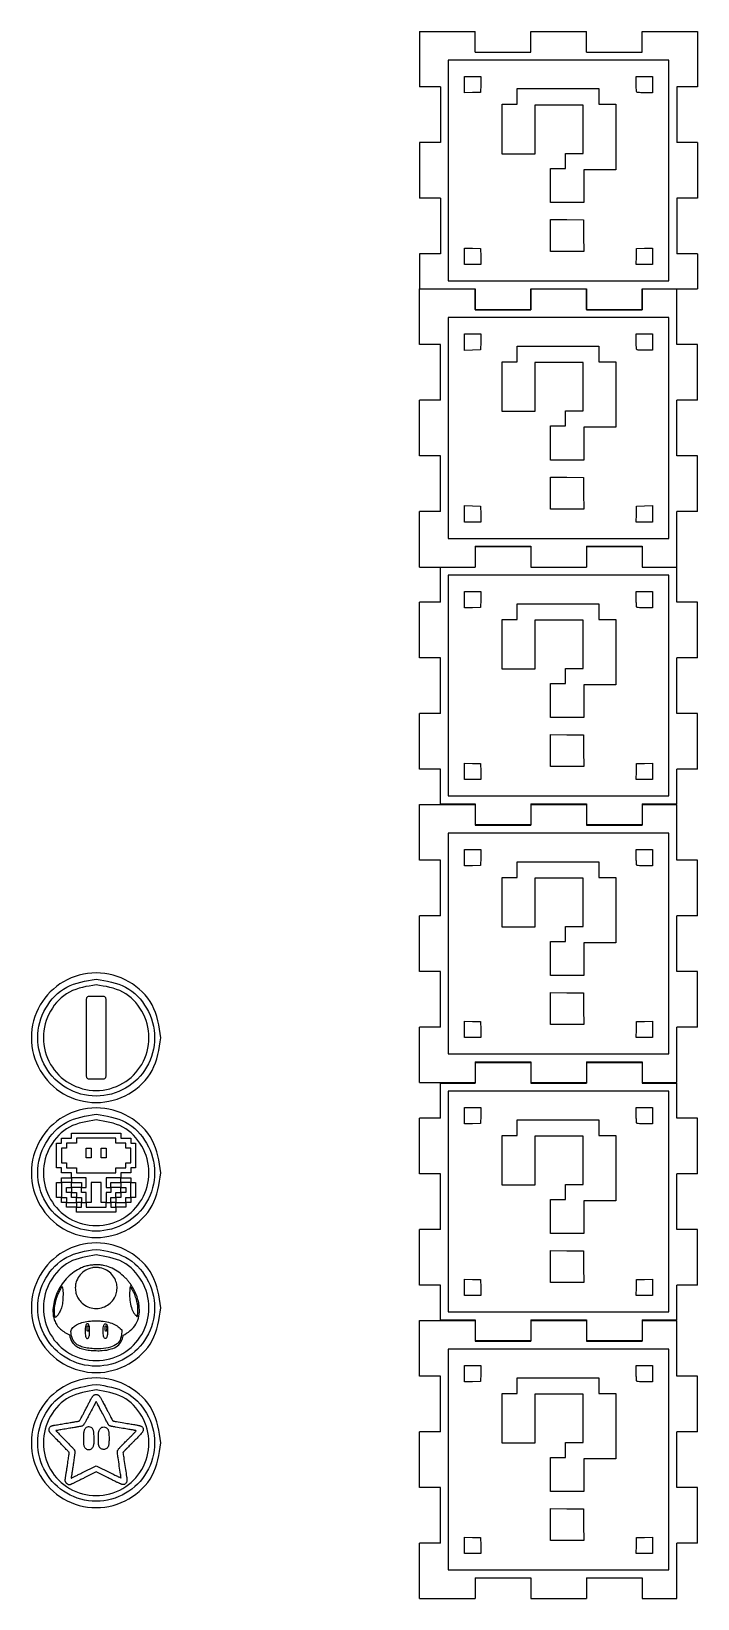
# Model space of a CAD drawing. Extents: x 12 to 203, y 7 to 458.
import ezdxf

# ---------------------------------------------------------------- set-up
doc = ezdxf.new("R2010")
doc.units = 0
doc.layers.add('Layer_1', color=7, linetype='CONTINUOUS')

msp = doc.modelspace()

# ---------------------------------------------------------------- linework, layer by layer
at = {"layer": 'Layer_1', "color": 1}
for points in [[(123.478382, 457.830987), (139.478371, 457.830987)], [(123.478382, 457.830987), (123.478382, 441.830998)], [(139.478371, 451.830978), (139.478371, 457.830987)], [(155.47836, 457.830987), (171.478385, 457.830987)], [(155.47836, 451.830978), (155.47836, 457.830987)], [(171.478385, 451.830978), (171.478385, 457.830987)], [(187.478374, 457.830987), (203.478363, 457.830987)], [(187.478374, 451.830978), (187.478374, 457.830987)], [(203.478363, 457.830987), (203.478363, 441.830998)], [(139.478371, 451.830978), (155.47836, 451.830978)], [(171.478385, 451.830978), (187.478374, 451.830978)], [(129.478356, 441.830998), (123.478382, 441.830998)], [(129.478356, 441.830998), (129.478356, 425.831008)], [(197.478354, 441.830998), (197.478354, 425.831008)], [(203.478363, 441.830998), (197.478354, 441.830998)], [(123.478382, 425.831008), (123.478382, 409.830984)], [(129.478356, 425.831008), (123.478382, 425.831008)], [(203.478363, 425.831008), (197.478354, 425.831008)], [(203.478363, 425.831008), (203.478363, 409.830984)], [(129.478356, 409.830984), (123.478382, 409.830984)], [(129.478356, 409.830984), (129.478356, 393.830995)], [(197.478354, 409.830984), (197.478354, 393.830995)], [(203.478363, 409.830984), (197.478354, 409.830984)], [(123.478382, 393.830995), (123.478382, 383.83098)], [(129.478356, 393.830995), (123.478382, 393.830995)], [(203.478363, 393.830995), (197.478354, 393.830995)], [(203.478363, 393.830995), (203.478363, 383.83098)], [(123.478382, 383.83098), (139.478371, 383.83098)], [(123.480699, 367.758847), (123.480699, 383.758837)], [(123.480699, 383.758837), (139.480699, 383.758837)], [(139.478371, 377.831006), (139.478371, 383.83098)], [(139.480699, 383.758837), (139.480699, 377.758827)], [(155.47836, 383.83098), (171.478385, 383.83098)], [(155.47836, 377.831006), (155.47836, 383.83098)], [(155.480692, 383.758837), (171.480678, 383.758837)], [(155.480692, 383.758837), (155.480692, 377.758827)], [(171.478385, 377.831006), (171.478385, 383.83098)], [(171.480678, 383.758837), (171.480678, 377.758827)], [(187.478374, 383.83098), (203.478363, 383.83098)], [(187.478374, 377.831006), (187.478374, 383.83098)], [(187.480702, 383.758837), (197.480682, 383.758837)], [(187.480702, 383.758837), (187.480702, 377.758827)], [(197.480682, 367.758847), (197.480682, 383.758837)], [(139.478371, 377.831006), (155.47836, 377.831006)], [(139.480699, 377.758827), (155.480692, 377.758827)], [(171.478385, 377.831006), (187.478374, 377.831006)], [(171.480678, 377.758827), (187.480702, 377.758827)], [(129.480698, 367.758847), (123.480699, 367.758847)], [(129.480698, 351.758858), (129.480698, 367.758847)], [(203.480691, 367.758847), (197.480682, 367.758847)], [(203.480691, 351.758858), (203.480691, 367.758847)], [(129.480698, 351.758858), (123.480699, 351.758858)], [(123.480699, 335.758834), (123.480699, 351.758858)], [(203.480691, 351.758858), (197.480682, 351.758858)], [(197.480682, 335.758834), (197.480682, 351.758858)], [(129.480698, 335.758834), (123.480699, 335.758834)], [(129.480698, 319.758845), (129.480698, 335.758834)], [(203.480691, 335.758834), (197.480682, 335.758834)], [(203.480691, 319.758845), (203.480691, 335.758834)], [(129.480698, 319.758845), (123.480699, 319.758845)], [(123.480699, 303.758764), (123.480699, 319.758845)], [(203.480691, 319.758845), (197.480682, 319.758845)], [(197.480682, 303.758764), (197.480682, 319.758845)], [(139.480699, 309.758738), (155.480692, 309.758738)], [(139.480699, 309.758738), (139.480699, 303.758764)], [(139.482043, 309.6931), (155.482032, 309.6931)], [(139.482043, 309.6931), (139.482043, 303.693408)], [(155.480692, 309.758738), (155.480692, 303.758764)], [(155.482032, 309.6931), (155.482032, 303.693408)], [(171.480678, 309.758738), (187.480702, 309.758738)], [(171.480678, 309.758738), (171.480678, 303.758764)], [(171.482053, 309.6931), (187.482043, 309.6931)], [(171.482053, 309.6931), (171.482053, 303.693408)], [(187.480702, 309.758738), (187.480702, 303.758764)], [(187.482043, 309.6931), (187.482043, 303.693408)], [(123.480699, 303.758764), (139.480699, 303.758764)], [(129.482028, 293.693252), (129.482028, 303.693408)], [(129.482028, 303.693408), (139.482043, 303.693408)], [(155.480692, 303.758764), (171.480678, 303.758764)], [(155.482032, 303.693408), (171.482053, 303.693408)], [(187.480702, 303.758764), (197.480682, 303.758764)], [(187.482043, 303.693408), (197.482023, 303.693408)], [(197.482023, 293.693252), (197.482023, 303.693408)], [(129.482028, 293.693252), (123.482054, 293.693252)], [(123.482054, 277.693263), (123.482054, 293.693252)], [(203.482032, 293.693252), (197.482023, 293.693252)], [(203.482032, 277.693263), (203.482032, 293.693252)], [(129.482028, 277.693263), (123.482054, 277.693263)], [(129.482028, 261.693224), (129.482028, 277.693263)], [(203.482032, 277.693263), (197.482023, 277.693263)], [(197.482023, 261.693224), (197.482023, 277.693263)], [(129.482028, 261.693224), (123.482054, 261.693224)], [(123.482054, 245.693235), (123.482054, 261.693224)], [(203.482032, 261.693224), (197.482023, 261.693224)], [(203.482032, 245.693235), (203.482032, 261.693224)], [(129.482028, 245.693235), (123.482054, 245.693235)], [(129.482028, 235.693255), (129.482028, 245.693235)], [(203.482032, 245.693235), (197.482023, 245.693235)], [(197.482023, 235.693255), (197.482023, 245.693235)], [(123.482054, 219.497686), (123.482054, 235.497675)], [(123.482054, 235.497675), (139.482043, 235.497675)], [(129.482028, 235.693255), (139.482043, 235.693255)], [(139.482043, 235.693255), (139.482043, 229.693246)], [(139.482043, 235.497675), (139.482043, 229.497701)], [(155.482032, 235.693255), (171.482053, 235.693255)], [(155.482032, 235.693255), (155.482032, 229.693246)], [(155.482032, 235.497675), (171.482053, 235.497675)], [(155.482032, 235.497675), (155.482032, 229.497701)], [(171.482053, 235.693255), (171.482053, 229.693246)], [(171.482053, 235.497675), (171.482053, 229.497701)], [(187.482043, 235.693255), (197.482023, 235.693255)], [(187.482043, 235.693255), (187.482043, 229.693246)], [(187.482043, 235.497675), (197.482023, 235.497675)], [(187.482043, 235.497675), (187.482043, 229.497701)], [(197.482023, 219.497686), (197.482023, 235.497675)], [(139.482043, 229.693246), (155.482032, 229.693246)], [(139.482043, 229.497701), (155.482032, 229.497701)], [(171.482053, 229.693246), (187.482043, 229.693246)], [(171.482053, 229.497701), (187.482043, 229.497701)], [(129.482028, 219.497686), (123.482054, 219.497686)], [(129.482028, 203.497696), (129.482028, 219.497686)], [(203.482032, 219.497686), (197.482023, 219.497686)], [(203.482032, 203.497696), (203.482032, 219.497686)], [(129.482028, 203.497696), (123.482054, 203.497696)], [(123.482054, 187.497672), (123.482054, 203.497696)], [(203.482032, 203.497696), (197.482023, 203.497696)], [(197.482023, 187.497672), (197.482023, 203.497696)], [(129.482028, 187.497672), (123.482054, 187.497672)], [(129.482028, 171.497683), (129.482028, 187.497672)], [(203.482032, 187.497672), (197.482023, 187.497672)], [(203.482032, 171.497683), (203.482032, 187.497672)], [(129.482028, 171.497683), (123.482054, 171.497683)], [(123.482054, 155.497694), (123.482054, 171.497683)], [(203.482032, 171.497683), (197.482023, 171.497683)], [(197.482023, 155.497694), (197.482023, 171.497683)], [(139.482043, 161.497703), (155.482032, 161.497703)], [(139.482043, 161.497703), (139.482043, 155.497694)], [(139.482043, 161.302123), (155.482032, 161.302123)], [(139.482043, 161.302123), (139.482043, 155.302114)], [(155.482032, 161.497703), (155.482032, 155.497694)], [(155.482032, 161.302123), (155.482032, 155.302114)], [(171.482053, 161.497703), (187.482043, 161.497703)], [(171.482053, 161.497703), (171.482053, 155.497694)], [(171.482053, 161.302123), (187.482043, 161.302123)], [(171.482053, 161.302123), (171.482053, 155.302114)], [(187.482043, 161.497703), (187.482043, 155.497694)], [(187.482043, 161.302123), (187.482043, 155.302114)], [(123.482054, 155.497694), (139.482043, 155.497694)], [(129.482028, 145.302134), (129.482028, 155.302114)], [(129.482028, 155.302114), (139.482043, 155.302114)], [(155.482032, 155.497694), (171.482053, 155.497694)], [(155.482032, 155.302114), (171.482053, 155.302114)], [(187.482043, 155.497694), (197.482023, 155.497694)], [(187.482043, 155.302114), (197.482023, 155.302114)], [(197.482023, 145.302134), (197.482023, 155.302114)], [(129.482028, 145.302134), (123.482054, 145.302134)], [(123.482054, 129.302145), (123.482054, 145.302134)], [(203.482032, 145.302134), (197.482023, 145.302134)], [(203.482032, 129.302145), (203.482032, 145.302134)], [(129.482028, 129.302145), (123.482054, 129.302145)], [(129.482028, 113.30212), (129.482028, 129.302145)], [(203.482032, 129.302145), (197.482023, 129.302145)], [(197.482023, 113.30212), (197.482023, 129.302145)], [(129.482028, 113.30212), (123.482054, 113.30212)], [(123.482054, 97.302131), (123.482054, 113.30212)], [(203.482032, 113.30212), (197.482023, 113.30212)], [(203.482032, 97.302131), (203.482032, 113.30212)], [(129.482028, 97.302131), (123.482054, 97.302131)], [(129.482028, 87.302116), (129.482028, 97.302131)], [(203.482032, 97.302131), (197.482023, 97.302131)], [(197.482023, 87.302116), (197.482023, 97.302131)], [(123.482054, 71.106582), (123.482054, 87.106571)], [(123.482054, 87.106571), (139.482043, 87.106571)], [(129.482028, 87.302116), (139.482043, 87.302116)], [(139.482043, 87.302116), (139.482043, 81.302142)], [(139.482043, 87.106571), (139.482043, 81.106562)], [(155.482032, 87.302116), (171.482053, 87.302116)], [(155.482032, 87.302116), (155.482032, 81.302142)], [(155.482032, 87.106571), (171.482053, 87.106571)], [(155.482032, 87.106571), (155.482032, 81.106562)], [(171.482053, 87.302116), (171.482053, 81.302142)], [(171.482053, 87.106571), (171.482053, 81.106562)], [(187.482043, 87.302116), (197.482023, 87.302116)], [(187.482043, 87.302116), (187.482043, 81.302142)], [(187.482043, 87.106571), (197.482023, 87.106571)], [(187.482043, 87.106571), (187.482043, 81.106562)], [(197.482023, 71.106582), (197.482023, 87.106571)], [(139.482043, 81.302142), (155.482032, 81.302142)], [(171.482053, 81.302142), (187.482043, 81.302142)], [(139.482043, 81.106562), (155.482032, 81.106562)], [(171.482053, 81.106562), (187.482043, 81.106562)], [(129.482028, 71.106582), (123.482054, 71.106582)], [(129.482028, 55.106557), (129.482028, 71.106582)], [(203.482032, 71.106582), (197.482023, 71.106582)], [(203.482032, 55.106557), (203.482032, 71.106582)], [(129.482028, 55.106557), (123.482054, 55.106557)], [(123.482054, 39.106568), (123.482054, 55.106557)], [(203.482032, 55.106557), (197.482023, 55.106557)], [(197.482023, 39.106568), (197.482023, 55.106557)], [(129.482028, 39.106568), (123.482054, 39.106568)], [(129.482028, 23.106575), (129.482028, 39.106568)], [(203.482032, 39.106568), (197.482023, 39.106568)], [(203.482032, 23.106575), (203.482032, 39.106568)], [(129.482028, 23.106575), (123.482054, 23.106575)], [(123.482054, 7.106576), (123.482054, 23.106575)], [(203.482032, 23.106575), (197.482023, 23.106575)], [(197.482023, 7.106576), (197.482023, 23.106575)], [(139.482043, 13.106574), (155.482032, 13.106574)], [(139.482043, 13.106574), (139.482043, 7.106576)], [(155.482032, 13.106574), (155.482032, 7.106576)], [(171.482053, 13.106574), (187.482043, 13.106574)], [(171.482053, 13.106574), (171.482053, 7.106576)], [(187.482043, 13.106574), (187.482043, 7.106576)], [(123.482054, 7.106576), (139.482043, 7.106576)], [(155.482032, 7.106576), (171.482053, 7.106576)], [(187.482043, 7.106576), (197.482023, 7.106576)]]:
    msp.add_lwpolyline(points, dxfattribs=at)
at = {"layer": 'Layer_1', "color": 3}
for points in [[(195.228549, 417.830996), (195.228549, 449.581137), (163.478337, 449.581137), (131.72821, 449.581137), (131.72821, 417.830996), (131.72821, 386.080855), (163.478337, 386.080855), (195.228549, 386.080855), (195.228549, 417.830996), (195.228549, 417.830996)], [(195.230842, 343.758811), (195.230842, 375.508952), (163.480665, 375.508952), (131.730535, 375.508952), (131.730535, 343.758811), (131.730535, 312.008655), (163.480665, 312.008655), (195.230842, 312.008655), (195.230842, 343.758811), (195.230842, 343.758811)], [(195.232218, 269.693169), (195.232218, 301.443317), (163.482006, 301.443317), (131.731882, 301.443317), (131.731882, 269.693169), (131.731882, 237.943028), (163.482006, 237.943028), (195.232218, 237.943028), (195.232218, 269.693169), (195.232218, 269.693169)], [(195.232218, 195.497681), (195.232218, 227.247829), (163.482006, 227.247829), (131.731882, 227.247829), (131.731882, 195.497681), (131.731882, 163.74754), (163.482006, 163.74754), (195.232218, 163.74754), (195.232218, 195.497681), (195.232218, 195.497681)], [(195.232218, 121.302129), (195.232218, 153.052277), (163.482006, 153.052277), (131.731882, 153.052277), (131.731882, 121.302129), (131.731882, 89.551988), (163.482006, 89.551988), (195.232218, 89.551988), (195.232218, 121.302129), (195.232218, 121.302129)], [(195.232218, 47.10657), (195.232218, 78.856718), (163.482006, 78.856718), (131.731882, 78.856718), (131.731882, 47.10657), (131.731882, 15.356429), (163.482006, 15.356429), (195.232218, 15.356429), (195.232218, 47.10657), (195.232218, 47.10657)]]:
    msp.add_lwpolyline(points, dxfattribs=at)
at = {"layer": 'Layer_1', "color": 2}
for points in [[(136.431913, 442.519338), (136.431913, 444.87741), (138.790017, 444.87741), (141.148121, 444.87741), (141.092714, 442.574547), (141.03731, 440.271685), (138.734475, 440.216475), (136.431577, 440.1613), (136.431577, 442.519373), (136.431913, 442.519338)], [(185.821059, 442.656215), (185.821059, 444.87741), (188.172923, 444.87741), (190.524751, 444.87741), (190.524751, 442.525547), (190.524751, 440.173683), (188.303556, 440.173683)], [(161.126509, 413.51924), (161.126509, 418.418971), (163.282404, 418.418971), (165.438265, 418.418971), (165.438265, 420.574831), (165.438265, 422.730727), (167.986096, 422.730727), (170.533928, 422.730727), (170.533928, 429.688316), (170.533928, 436.645905), (163.576374, 436.645905), (156.61876, 436.645905), (156.61876, 429.590314), (156.61876, 422.534723), (151.915054, 422.534723), (147.211348, 422.534723), (147.211348, 429.688316), (147.211348, 436.841908), (149.367222, 436.841908), (151.523097, 436.841908), (151.523097, 439.09577), (151.523097, 441.349632), (163.282404, 441.349632), (175.041687, 441.349632), (175.041687, 439.09577), (175.041687, 436.841908), (177.491552, 436.841908), (179.941418, 436.841908), (179.941418, 427.434454), (179.941418, 418.027), (175.335657, 418.027), (170.729931, 418.027), (170.729931, 413.323272), (170.729931, 408.619545), (165.928202, 408.619545), (161.126509, 408.619545), (161.126509, 413.51924), (161.126509, 413.51924)], [(185.951728, 440.304352), (185.951728, 440.304352)], [(161.126509, 399.117582), (161.126509, 403.7268), (165.879201, 403.674306), (170.631965, 403.621813), (170.68467, 399.065088), (170.737375, 394.508363), (165.932048, 394.508363), (161.12672, 394.508363), (161.12672, 399.117546), (161.126509, 399.117582)], [(136.431913, 393.142655), (136.431913, 395.500727), (138.734814, 395.445553), (141.037645, 395.390343), (141.093052, 393.08748), (141.148456, 390.784618), (138.790355, 390.784618), (136.432251, 390.784618), (136.432251, 393.14269), (136.431913, 393.142655)], [(185.863816, 393.087445), (185.919237, 395.390308), (188.222135, 395.445518), (190.524963, 395.500727), (190.524963, 393.14262), (190.524963, 390.784547), (188.166925, 390.784547), (185.808818, 390.784547), (185.864239, 393.08741), (185.863816, 393.087445)], [(136.434237, 368.447152), (136.434237, 370.80526), (138.792342, 370.80526), (141.150446, 370.80526), (141.095039, 368.502397), (141.039635, 366.199534), (138.7368, 366.144325), (136.433902, 366.089115), (136.433902, 368.447187), (136.434237, 368.447152)], [(185.823387, 368.58403), (185.823387, 370.80526), (188.175251, 370.80526), (190.527079, 370.80526), (190.527079, 368.453396), (190.527079, 366.101533), (188.305884, 366.101533)], [(161.128837, 339.44709), (161.128837, 344.346785), (163.284733, 344.346785), (165.440593, 344.346785), (165.440593, 346.502681), (165.440593, 348.658541), (167.988425, 348.658541), (170.536256, 348.658541), (170.536256, 355.61613), (170.536256, 362.57372), (163.578702, 362.57372), (156.621085, 362.57372), (156.621085, 355.518129), (156.621085, 348.462538), (151.917379, 348.462538), (147.213673, 348.462538), (147.213673, 355.61613), (147.213673, 362.769723), (149.369547, 362.769723), (151.525422, 362.769723), (151.525422, 365.023585), (151.525422, 367.277447), (163.284733, 367.277447), (175.044015, 367.277447), (175.044015, 365.023585), (175.044015, 362.769723), (177.493881, 362.769723), (179.943746, 362.769723), (179.943746, 353.362268), (179.943746, 343.954814), (175.337985, 343.954814), (170.73226, 343.954814), (170.73226, 339.251087), (170.73226, 334.54736), (165.930531, 334.54736), (161.128837, 334.54736), (161.128837, 339.44709), (161.128837, 339.44709)], [(185.954056, 366.232166), (185.954056, 366.232166)], [(161.128837, 325.045396), (161.128837, 329.654649), (165.88153, 329.602121), (170.634293, 329.549627), (170.686998, 324.992903), (170.739703, 320.436178), (165.934376, 320.436178), (161.129049, 320.436178), (161.129049, 325.045361), (161.128837, 325.045396)], [(136.434237, 319.070469), (136.434237, 321.428577), (138.737139, 321.373367), (141.03997, 321.318158), (141.095377, 319.015295), (141.150781, 316.712432), (138.79268, 316.712432), (136.434576, 316.712432), (136.434576, 319.070505), (136.434237, 319.070469)], [(185.866144, 319.01526), (185.921565, 321.318122), (188.224463, 321.373332), (190.527291, 321.428542), (190.527291, 319.070434), (190.527291, 316.712362), (188.169254, 316.712362), (185.811146, 316.712362), (185.866567, 319.015224), (185.866144, 319.01526)], [(136.435585, 294.381518), (136.435585, 296.739604), (138.793689, 296.739604), (141.151793, 296.739604), (141.096386, 294.436738), (141.040982, 292.133875), (138.738148, 292.078672), (136.43525, 292.02347), (136.43525, 294.381549), (136.435585, 294.381518)], [(161.130178, 265.381434), (161.130178, 270.281147), (163.286073, 270.281147), (165.441933, 270.281147), (165.441933, 272.437029), (165.441933, 274.5929), (167.989765, 274.5929), (170.537597, 274.5929), (170.537597, 281.550492), (170.537597, 288.508085), (163.580043, 288.508085), (156.622433, 288.508085), (156.622433, 281.452501), (156.622433, 274.396907), (151.918726, 274.396907), (147.21502, 274.396907), (147.21502, 281.550492), (147.21502, 288.704078), (149.370895, 288.704078), (151.526769, 288.704078), (151.526769, 290.957943), (151.526769, 293.211809), (163.286073, 293.211809), (175.045356, 293.211809), (175.045356, 290.957943), (175.045356, 288.704078), (177.495221, 288.704078), (179.945086, 288.704078), (179.945086, 279.296627), (179.945086, 269.889176), (175.339361, 269.889176), (170.7336, 269.889176), (170.7336, 265.185449), (170.7336, 260.481725), (165.931871, 260.481725), (161.130178, 260.481725), (161.130178, 265.381434), (161.130178, 265.381434)], [(185.824728, 294.518395), (185.824728, 296.739604), (188.176627, 296.739604), (190.52842, 296.739604), (190.52842, 294.387741), (190.52842, 292.035881), (188.307225, 292.035881)], [(185.955397, 292.166528), (185.955397, 292.166528)], [(161.130178, 250.979754), (161.130178, 255.588994), (165.88287, 255.536493), (170.635634, 255.483993), (170.688339, 250.927261), (170.741044, 246.370529), (165.935716, 246.370529), (161.130389, 246.370529), (161.130389, 250.979733), (161.130178, 250.979754)], [(136.435585, 245.004835), (136.435585, 247.362925), (138.738487, 247.307722), (141.041318, 247.25252), (141.096725, 244.94966), (141.152129, 242.646794), (138.794028, 242.646794), (136.435924, 242.646794), (136.435924, 245.004877), (136.435585, 245.004835)], [(185.867484, 244.949632), (185.922906, 247.252491), (188.225804, 247.307694), (190.528631, 247.362897), (190.528631, 245.004807), (190.528631, 242.646727), (188.170594, 242.646727), (185.812486, 242.646727), (185.867908, 244.949593), (185.867484, 244.949632)], [(136.435585, 220.186029), (136.435585, 222.544116), (138.793689, 222.544116), (141.151793, 222.544116), (141.096386, 220.241249), (141.040982, 217.938387), (138.738148, 217.883184), (136.43525, 217.827981), (136.43525, 220.186061), (136.435585, 220.186029)], [(185.824728, 220.322907), (185.824728, 222.544116), (188.176627, 222.544116), (190.52842, 222.544116), (190.52842, 220.192252), (190.52842, 217.840392), (188.307225, 217.840392)], [(161.130178, 191.185946), (161.130178, 196.085659), (163.286073, 196.085659), (165.441933, 196.085659), (165.441933, 198.24154), (165.441933, 200.397411), (167.989765, 200.397411), (170.537597, 200.397411), (170.537597, 207.355004), (170.537597, 214.312597), (163.580043, 214.312597), (156.622433, 214.312597), (156.622433, 207.257013), (156.622433, 200.201419), (151.918726, 200.201419), (147.21502, 200.201419), (147.21502, 207.355004), (147.21502, 214.508589), (149.370895, 214.508589), (151.526769, 214.508589), (151.526769, 216.762455), (151.526769, 219.01632), (163.286073, 219.01632), (175.045356, 219.01632), (175.045356, 216.762455), (175.045356, 214.508589), (177.495221, 214.508589), (179.945086, 214.508589), (179.945086, 205.101138), (179.945086, 195.693688), (175.339361, 195.693688), (170.7336, 195.693688), (170.7336, 190.98996), (170.7336, 186.286237), (165.931871, 186.286237), (161.130178, 186.286237), (161.130178, 191.185946), (161.130178, 191.185946)], [(185.955397, 217.97104), (185.955397, 217.97104)], [(161.130178, 176.784266), (161.130178, 181.393505), (165.88287, 181.341005), (170.635634, 181.288504), (170.688339, 176.731773), (170.741044, 172.175041), (165.935716, 172.175041), (161.130389, 172.175041), (161.130389, 176.784245), (161.130178, 176.784266)], [(136.435585, 170.809346), (136.435585, 173.167437), (138.738487, 173.112234), (141.041318, 173.057031), (141.096725, 170.754172), (141.152129, 168.451306), (138.794028, 168.451306), (136.435924, 168.451306), (136.435924, 170.809389), (136.435585, 170.809346)], [(185.867484, 170.754144), (185.922906, 173.057003), (188.225804, 173.112206), (190.528631, 173.167408), (190.528631, 170.809318), (190.528631, 168.451239), (188.170594, 168.451239), (185.812486, 168.451239), (185.867908, 170.754105), (185.867484, 170.754144)], [(136.435585, 145.990477), (136.435585, 148.348564), (138.793689, 148.348564), (141.151793, 148.348564), (141.096386, 146.045698), (141.040982, 143.742835), (138.738148, 143.687632), (136.43525, 143.632429), (136.43525, 145.990509), (136.435585, 145.990477)], [(161.130178, 116.990394), (161.130178, 121.890107), (163.286073, 121.890107), (165.441933, 121.890107), (165.441933, 124.045988), (165.441933, 126.201859), (167.989765, 126.201859), (170.537597, 126.201859), (170.537597, 133.159452), (170.537597, 140.117045), (163.580043, 140.117045), (156.622433, 140.117045), (156.622433, 133.061461), (156.622433, 126.005867), (151.918726, 126.005867), (147.21502, 126.005867), (147.21502, 133.159452), (147.21502, 140.313037), (149.370895, 140.313037), (151.526769, 140.313037), (151.526769, 142.566903), (151.526769, 144.820768), (163.286073, 144.820768), (175.045356, 144.820768), (175.045356, 142.566903), (175.045356, 140.313037), (177.495221, 140.313037), (179.945086, 140.313037), (179.945086, 130.905587), (179.945086, 121.498136), (175.339361, 121.498136), (170.7336, 121.498136), (170.7336, 116.794408), (170.7336, 112.090685), (165.931871, 112.090685), (161.130178, 112.090685), (161.130178, 116.990394), (161.130178, 116.990394)], [(185.824728, 146.127355), (185.824728, 148.348564), (188.176627, 148.348564), (190.52842, 148.348564), (190.52842, 145.9967), (190.52842, 143.64484), (188.307225, 143.64484)], [(185.955397, 143.775488), (185.955397, 143.775488)], [(161.130178, 102.588714), (161.130178, 107.197953), (165.88287, 107.145453), (170.635634, 107.092952), (170.688339, 102.536221), (170.741044, 97.979489), (165.935716, 97.979489), (161.130389, 97.979489), (161.130389, 102.588693), (161.130178, 102.588714)], [(136.435585, 96.613794), (136.435585, 98.971885), (138.738487, 98.916682), (141.041318, 98.861479), (141.096725, 96.55862), (141.152129, 94.255754), (138.794028, 94.255754), (136.435924, 94.255754), (136.435924, 96.613837), (136.435585, 96.613794)], [(185.867484, 96.558592), (185.922906, 98.861451), (188.225804, 98.916654), (190.528631, 98.971856), (190.528631, 96.613766), (190.528631, 94.255687), (188.170594, 94.255687), (185.812486, 94.255687), (185.867908, 96.558553), (185.867484, 96.558592)], [(136.435585, 71.794918), (136.435585, 74.153005), (138.793689, 74.153005), (141.151793, 74.153005), (141.096386, 71.850139), (141.040982, 69.547276), (138.738148, 69.492073), (136.43525, 69.43687), (136.43525, 71.79495), (136.435585, 71.794918)], [(185.824728, 71.931796), (185.824728, 74.153005), (188.176627, 74.153005), (190.52842, 74.153005), (190.52842, 71.801141), (190.52842, 69.449281), (188.307225, 69.449281)], [(161.130178, 42.794835), (161.130178, 47.694548), (163.286073, 47.694548), (165.441933, 47.694548), (165.441933, 49.850429), (165.441933, 52.0063), (167.989765, 52.0063), (170.537597, 52.0063), (170.537597, 58.963893), (170.537597, 65.921486), (163.580043, 65.921486), (156.622433, 65.921486), (156.622433, 58.865902), (156.622433, 51.810308), (151.918726, 51.810308), (147.21502, 51.810308), (147.21502, 58.963893), (147.21502, 66.117478), (149.370895, 66.117478), (151.526769, 66.117478), (151.526769, 68.371344), (151.526769, 70.625209), (163.286073, 70.625209), (175.045356, 70.625209), (175.045356, 68.371344), (175.045356, 66.117478), (177.495221, 66.117478), (179.945086, 66.117478), (179.945086, 56.710028), (179.945086, 47.302577), (175.339361, 47.302577), (170.7336, 47.302577), (170.7336, 42.598849), (170.7336, 37.895126), (165.931871, 37.895126), (161.130178, 37.895126), (161.130178, 42.794835), (161.130178, 42.794835)], [(185.955397, 69.579929), (185.955397, 69.579929)], [(161.130178, 28.393155), (161.130178, 33.002394), (165.88287, 32.949894), (170.635634, 32.897393), (170.688339, 28.340662), (170.741044, 23.78393), (165.935716, 23.78393), (161.130389, 23.78393), (161.130389, 28.393134), (161.130178, 28.393155)], [(136.435585, 22.418235), (136.435585, 24.776326), (138.738487, 24.721123), (141.041318, 24.66592), (141.096725, 22.363061), (141.152129, 20.060195), (138.794028, 20.060195), (136.435924, 20.060195), (136.435924, 22.418278), (136.435585, 22.418235)], [(185.867484, 22.363033), (185.922906, 24.665892), (188.225804, 24.721095), (190.528631, 24.776297), (190.528631, 22.418207), (190.528631, 20.060128), (188.170594, 20.060128), (185.812486, 20.060128), (185.867908, 22.362994), (185.867484, 22.363033)]]:
    msp.add_lwpolyline(points, dxfattribs=at)
at = {"layer": 'Layer_1', "color": 5}
for points in [[(30.462182, 185.224989), (30.462182, 185.224989)], [(28.499363, 180.370051), (32.424925, 180.370051)], [(28.499363, 180.370051), (28.499363, 180.370051)], [(30.462182, 183.616303), (30.462182, 183.616303)], [(27.705613, 157.273857), (27.705613, 179.576301)], [(33.218675, 179.576301), (33.218675, 157.273857)], [(32.424925, 156.480107), (28.499363, 156.480107)], [(30.462183, 146.39311), (30.462183, 146.39311)], [(30.462183, 144.784425), (30.462183, 144.784425)], [(24.78139, 118.941777), (24.78139, 119.651877), (23.361202, 119.651877), (21.941017, 119.651877), (21.941017, 120.361976), (21.941017, 121.072054), (21.230922, 121.072054), (20.520826, 121.072054), (20.520826, 121.782153), (20.520826, 122.492253), (19.810734, 122.492253), (19.100638, 122.492253), (19.100638, 124.622533), (19.100638, 126.752856), (19.810734, 126.752856), (20.520826, 126.752856), (20.520826, 127.462916), (20.520826, 128.173033), (21.941017, 128.173033), (23.361202, 128.173033), (23.361202, 128.883147), (23.361202, 129.593236), (21.941017, 129.593236), (20.520826, 129.593236), (20.520826, 130.3033), (20.520826, 131.013413), (19.810734, 131.013413), (19.100638, 131.013413), (19.100638, 134.563857), (19.100638, 138.114353), (19.810734, 138.114353), (20.520826, 138.114353), (20.520826, 138.824442), (20.520826, 139.534559), (21.941017, 139.534559), (23.361202, 139.534559), (23.361202, 140.24462), (23.361202, 140.954737), (30.462146, 140.954737), (37.56309, 140.954737), (37.56309, 140.24462), (37.56309, 139.534559), (38.983274, 139.534559), (40.403462, 139.534559), (40.403462, 138.824442), (40.403462, 138.114353), (41.113555, 138.114353), (41.823654, 138.114353), (41.823654, 134.563857), (41.823654, 131.013413), (41.113555, 131.013413), (40.403462, 131.013413), (40.403462, 130.3033), (40.403462, 129.593236), (38.983274, 129.593236), (37.56309, 129.593236), (37.56309, 128.883147), (37.56309, 128.173033), (38.983274, 128.173033), (40.403462, 128.173033), (40.403462, 127.462916), (40.403462, 126.752856), (41.113555, 126.752856), (41.823654, 126.752856), (41.823654, 124.622533), (41.823654, 122.492253), (41.113555, 122.492253), (40.403462, 122.492253), (40.403462, 121.782153), (40.403462, 121.072054), (39.693367, 121.072054), (38.983274, 121.072054), (38.983274, 120.361976), (38.983274, 119.651877), (37.56309, 119.651877), (36.142898, 119.651877), (36.142898, 118.941777), (36.142898, 118.231678), (30.462146, 118.231678), (24.78139, 118.231678), (24.78139, 118.941777), (24.78139, 118.941777)], [(36.142898, 130.3033), (36.142898, 131.013413), (37.56309, 131.013413), (38.983274, 131.013413), (38.983274, 131.723502), (38.983274, 132.433591), (39.693367, 132.433591), (40.403463, 132.433591), (40.403463, 134.563857), (40.403463, 136.694176), (39.693367, 136.694176), (38.983274, 136.694176), (38.983274, 137.40424), (38.983274, 138.114353), (37.56309, 138.114353), (36.142898, 138.114353), (36.142898, 138.824442), (36.142898, 139.534559), (30.462146, 139.534559), (24.78139, 139.534559), (24.78139, 138.824442), (24.78139, 138.114353), (23.361202, 138.114353), (21.941017, 138.114353), (21.941017, 137.40424), (21.941017, 136.694176), (21.230922, 136.694176), (20.520826, 136.694176), (20.520826, 134.563857), (20.520826, 132.433591), (21.230922, 132.433591), (21.941017, 132.433591), (21.941017, 131.723502), (21.941017, 131.013413), (23.361202, 131.013413), (24.78139, 131.013413), (24.78139, 130.3033), (24.78139, 129.593236), (30.462146, 129.593236), (36.142898, 129.593236), (36.142898, 130.3033), (36.142898, 130.3033)], [(27.62177, 135.273974), (27.62177, 136.694176), (28.331862, 136.694176), (29.041958, 136.694176), (29.041958, 135.273974), (29.041958, 133.853796), (28.331862, 133.853796), (27.62177, 133.853796), (27.62177, 135.273974), (27.62177, 135.273974)], [(31.882334, 135.273974), (31.882334, 136.694176), (32.592426, 136.694176), (33.302522, 136.694176), (33.302522, 135.273974), (33.302522, 133.853796), (32.592426, 133.853796), (31.882334, 133.853796), (31.882334, 135.273974), (31.882334, 135.273974)], [(26.201578, 120.361976), (26.201578, 121.072054), (26.911674, 121.072054), (27.62177, 121.072054), (27.62177, 120.361976), (27.62177, 119.651877), (30.462146, 119.651877), (33.302522, 119.651877), (33.302522, 120.361976), (33.302522, 121.072054), (34.012614, 121.072054), (34.72271, 121.072054), (34.72271, 120.361976), (34.72271, 119.651877), (35.432802, 119.651877), (36.142898, 119.651877), (36.142898, 120.361976), (36.142898, 121.072054), (37.56309, 121.072054), (38.983274, 121.072054), (38.983274, 121.782153), (38.983274, 122.492253), (39.693367, 122.492253), (40.403463, 122.492253), (40.403463, 124.622533), (40.403463, 126.752856), (38.983274, 126.752856), (37.56309, 126.752856), (37.56309, 127.462916), (37.56309, 128.173033), (35.432802, 128.173033), (33.302522, 128.173033), (33.302522, 126.752856), (33.302522, 125.332636), (34.012614, 125.332636), (34.72271, 125.332636), (34.72271, 124.622533), (34.72271, 123.91243), (34.012614, 123.91243), (33.302522, 123.91243), (33.302522, 122.492253), (33.302522, 121.072054), (32.592426, 121.072054), (31.882334, 121.072054), (31.882334, 123.91243), (31.882334, 126.752856), (30.462146, 126.752856), (29.041958, 126.752856), (29.041958, 123.91243), (29.041958, 121.072054), (28.331862, 121.072054), (27.62177, 121.072054), (27.62177, 122.492253), (27.62177, 123.91243), (26.911674, 123.91243), (26.201578, 123.91243), (26.201578, 124.622533), (26.201578, 125.332636), (26.911674, 125.332636), (27.62177, 125.332636), (27.62177, 126.752856), (27.62177, 128.173033), (25.491486, 128.173033), (23.361202, 128.173033), (23.361202, 127.462916), (23.361202, 126.752856), (21.941017, 126.752856), (20.520826, 126.752856), (20.520826, 124.622533), (20.520826, 122.492253), (21.230922, 122.492253), (21.941017, 122.492253), (21.941017, 121.782153), (21.941017, 121.072054), (23.361202, 121.072054), (24.78139, 121.072054), (24.78139, 120.361976), (24.78139, 119.651877), (25.491486, 119.651877), (26.201578, 119.651877), (26.201578, 120.361976), (26.201578, 120.361976)], [(24.78139, 121.782153), (24.78139, 122.492253), (24.071298, 122.492253), (23.361202, 122.492253), (23.361202, 123.202356), (23.361202, 123.91243), (22.65111, 123.91243), (21.941017, 123.91243), (21.941017, 124.622533), (21.941017, 125.332636), (22.65111, 125.332636), (23.361202, 125.332636), (23.361202, 126.042739), (23.361202, 126.752856), (24.78139, 126.752856), (26.201578, 126.752856), (26.201578, 126.042739), (26.201578, 125.332636), (24.78139, 125.332636), (23.361202, 125.332636), (23.361202, 124.622533), (23.361202, 123.91243), (24.071298, 123.91243), (24.78139, 123.91243), (24.78139, 123.202356), (24.78139, 122.492253), (25.491486, 122.492253), (26.201578, 122.492253), (26.201578, 121.782153), (26.201578, 121.072054), (25.491486, 121.072054), (24.78139, 121.072054), (24.78139, 121.782153), (24.78139, 121.782153)], [(34.72271, 121.782153), (34.72271, 122.492253), (35.432802, 122.492253), (36.142898, 122.492253), (36.142898, 123.202356), (36.142898, 123.91243), (36.852991, 123.91243), (37.56309, 123.91243), (37.56309, 124.622533), (37.56309, 125.332636), (36.142898, 125.332636), (34.72271, 125.332636), (34.72271, 126.042739), (34.72271, 126.752856), (36.142898, 126.752856), (37.56309, 126.752856), (37.56309, 126.042739), (37.56309, 125.332636), (38.273179, 125.332636), (38.983274, 125.332636), (38.983274, 124.622533), (38.983274, 123.91243), (38.273179, 123.91243), (37.56309, 123.91243), (37.56309, 123.202356), (37.56309, 122.492253), (36.852991, 122.492253), (36.142898, 122.492253), (36.142898, 121.782153), (36.142898, 121.072054), (35.432802, 121.072054), (34.72271, 121.072054), (34.72271, 121.782153), (34.72271, 121.782153)], [(30.462182, 107.561215), (30.462182, 107.561215)], [(30.462182, 105.95253), (30.462182, 105.95253)], [(30.496327, 103.106437), (30.496327, 103.106458)], [(30.516153, 102.332541), (30.516153, 102.332541)], [(20.700111, 96.849041), (20.700111, 96.849041)], [(40.266049, 96.901957), (40.266049, 96.901957)], [(18.821569, 88.071499), (18.64959, 87.972291), (18.550371, 88.494833)], [(27.982785, 86.146659), (27.982785, 86.146666)], [(30.410319, 86.993333), (30.410319, 86.993333)], [(33.122316, 86.146666), (33.122316, 86.146666)], [(22.221483, 83.249443), (22.796952, 82.965027), (22.863097, 82.647527)], [(28.055563, 85.551332), (28.055545, 85.551332)], [(33.228185, 85.551332), (33.228149, 85.551332)], [(37.368861, 84.843583), (37.831882, 84.373958), (37.831882, 84.069666)], [(30.462186, 68.729324), (30.462186, 68.729324)], [(30.462186, 67.120639), (30.462186, 67.120639)], [(28.39616, 49.9899), (28.39616, 49.9899)], [(32.666699, 50.018322), (32.666702, 50.018322)], [(26.319803, 43.270931), (30.459085, 45.340054), (34.624722, 43.267314)], [(23.265159, 41.766129), (23.265209, 41.766113)], [(33.907979, 41.827615), (30.460643, 43.542756), (27.038631, 41.832267)], [(22.797027, 39.857721), (22.797019, 39.857703)]]:
    msp.add_lwpolyline(points, dxfattribs=at)
at = {"layer": 'Layer_1', "color": 6}
for points in [[(49.10689, 168.425079), (49.10689, 168.425079)], [(49.106892, 129.593201), (49.106892, 129.593201)], [(49.106885, 90.761303), (49.106885, 90.761303)], [(49.106885, 51.929412), (49.106885, 51.929412)]]:
    msp.add_lwpolyline(points, dxfattribs=at)
at = {"layer": 'Layer_1', "color": 2}
for points, knots in [([(185.951728, 440.304352), (185.927471, 440.427471), (185.848622, 440.827675), (185.837976, 441.61745), (185.827223, 442.277707), (185.821059, 442.656215)], [0, 0, 0, 0, 0.376014, 1.222252, 2.359115, 2.359115, 2.359115, 2.359115]), ([(188.303556, 440.173683), (187.925053, 440.179847), (187.264809, 440.1906), (186.47505, 440.201274), (186.074849, 440.280101), (185.951728, 440.304352)], [0, 0, 0, 0, 1.136846, 1.98306, 2.359077, 2.359077, 2.359077, 2.359077]), ([(185.954056, 366.232166), (185.929799, 366.35529), (185.850953, 366.755498), (185.840303, 367.545272), (185.829551, 368.205524), (185.823387, 368.58403)], [0, 0, 0, 0, 0.376029, 1.22226, 2.359115, 2.359115, 2.359115, 2.359115]), ([(188.305884, 366.101533), (187.927381, 366.107695), (187.267138, 366.118445), (186.47738, 366.129102), (186.077177, 366.207918), (185.954056, 366.232166)], [0, 0, 0, 0, 1.136846, 1.983059, 2.359075, 2.359075, 2.359075, 2.359075]), ([(185.955397, 292.166528), (185.93114, 292.289649), (185.852292, 292.689854), (185.841645, 293.479631), (185.830892, 294.139886), (185.824728, 294.518395)], [0, 0, 0, 0, 0.37602, 1.222254, 2.359118, 2.359118, 2.359118, 2.359118]), ([(188.307225, 292.035881), (187.928722, 292.042044), (187.268479, 292.052795), (186.47872, 292.063456), (186.078518, 292.142279), (185.955397, 292.166528)], [0, 0, 0, 0, 1.136846, 1.983059, 2.359076, 2.359076, 2.359076, 2.359076]), ([(185.955397, 217.97104), (185.93114, 218.094161), (185.852292, 218.494366), (185.841645, 219.284142), (185.830892, 219.944398), (185.824728, 220.322907)], [0, 0, 0, 0, 0.37602, 1.222254, 2.359118, 2.359118, 2.359118, 2.359118]), ([(188.307225, 217.840392), (187.928722, 217.846555), (187.268479, 217.857306), (186.47872, 217.867968), (186.078518, 217.94679), (185.955397, 217.97104)], [0, 0, 0, 0, 1.136846, 1.983059, 2.359076, 2.359076, 2.359076, 2.359076]), ([(185.955397, 143.775488), (185.93114, 143.898609), (185.852292, 144.298814), (185.841645, 145.08859), (185.830892, 145.748846), (185.824728, 146.127355)], [0, 0, 0, 0, 0.37602, 1.222254, 2.359118, 2.359118, 2.359118, 2.359118]), ([(188.307225, 143.64484), (187.928722, 143.651003), (187.268479, 143.661754), (186.47872, 143.672416), (186.078518, 143.751238), (185.955397, 143.775488)], [0, 0, 0, 0, 1.136846, 1.983059, 2.359076, 2.359076, 2.359076, 2.359076]), ([(185.955397, 69.579929), (185.93114, 69.70305), (185.852292, 70.103255), (185.841645, 70.893031), (185.830892, 71.553287), (185.824728, 71.931796)], [0, 0, 0, 0, 0.37602, 1.222254, 2.359118, 2.359118, 2.359118, 2.359118]), ([(188.307225, 69.449281), (187.928722, 69.455444), (187.268479, 69.466195), (186.47872, 69.476857), (186.078518, 69.555679), (185.955397, 69.579929)], [0, 0, 0, 0, 1.136846, 1.983059, 2.359076, 2.359076, 2.359076, 2.359076])]:
    msp.add_open_spline(points, degree=3, knots=knots, dxfattribs=at)
at = {"layer": 'Layer_1', "color": 6}
for points, knots in [([(49.10689, 168.425079), (48.594443, 165.138318), (47.584747, 158.662281), (40.161959, 151.532692), (30.479255, 148.890965), (20.694891, 151.532692), (13.57105, 158.662281), (10.927368, 168.42508), (13.57105, 178.187879), (20.694891, 185.317469), (30.479255, 187.959196), (40.161959, 185.317469), (47.584747, 178.187879), (48.594443, 171.711841), (49.10689, 168.425079)], [0, 0, 0, 0, 9.748575, 19.208012, 28.956589, 38.705165, 48.164602, 57.913177, 67.661754, 77.12119, 86.869767, 96.618344, 106.077781, 115.826358, 115.826358, 115.826358, 115.826358]), ([(49.106892, 129.593201), (48.594444, 126.30644), (47.584748, 119.830403), (40.16196, 112.700814), (30.479256, 110.059087), (20.694892, 112.700814), (13.571051, 119.830403), (10.92737, 129.593202), (13.571051, 139.356001), (20.694892, 146.485591), (30.479256, 149.127318), (40.16196, 146.485591), (47.584748, 139.356001), (48.594444, 132.879963), (49.106892, 129.593201)], [0, 0, 0, 0, 9.748575, 19.208012, 28.956589, 38.705165, 48.164602, 57.913177, 67.661754, 77.12119, 86.869767, 96.618344, 106.077781, 115.826358, 115.826358, 115.826358, 115.826358]), ([(49.106885, 90.761303), (48.594438, 87.474542), (47.584742, 80.998506), (40.161955, 73.868918), (30.479251, 71.227191), (20.694889, 73.868918), (13.571048, 80.998506), (10.927366, 90.761304), (13.571047, 100.524104), (20.694888, 107.653694), (30.479251, 110.295421), (40.161955, 107.653694), (47.584743, 100.524104), (48.594438, 94.048065), (49.106885, 90.761303)], [0, 0, 0, 0, 9.748574, 19.208009, 28.956585, 38.705161, 48.164597, 57.91317, 67.661749, 77.121186, 86.869762, 96.618338, 106.077775, 115.826353, 115.826353, 115.826353, 115.826353]), ([(49.106885, 51.929412), (48.594438, 48.642651), (47.584742, 42.166613), (40.161955, 35.037024), (30.479251, 32.395297), (20.694888, 35.037024), (13.571047, 42.166613), (10.927366, 51.929413), (13.571047, 61.692214), (20.694888, 68.821804), (30.479251, 71.463531), (40.161955, 68.821804), (47.584743, 61.692214), (48.594438, 55.216174), (49.106885, 51.929412)], [0, 0, 0, 0, 9.748576, 19.208012, 28.956588, 38.705164, 48.1646, 57.913177, 67.661755, 77.121192, 86.869768, 96.618344, 106.077781, 115.826359, 115.826359, 115.826359, 115.826359])]:
    msp.add_open_spline(points, degree=3, knots=knots, dxfattribs=at)
at = {"layer": 'Layer_1', "color": 5}
for points, knots in [([(30.462182, 185.224989), (27.502132, 184.762026), (21.667625, 183.849487), (15.245833, 177.162618), (12.858732, 168.44049), (15.245801, 159.626524), (21.667704, 153.210165), (30.462132, 150.821529), (39.256537, 153.210133), (45.678202, 159.626602), (48.065039, 168.44049), (45.678171, 177.162541), (39.256613, 183.849511), (33.422195, 184.762033), (30.462182, 185.224989)], [0, 0, 0, 0, 8.780447, 17.306995, 26.087441, 34.867758, 43.394132, 52.174543, 60.954825, 69.481021, 78.261303, 87.041714, 95.568086, 104.348403, 104.348403, 104.348403, 104.348403]), ([(30.462182, 183.616303), (33.141636, 183.19996), (38.418929, 182.379954), (44.230276, 176.330572), (46.376112, 168.438935), (44.230308, 160.464746), (38.41885, 154.658297), (30.462181, 152.5111), (22.505512, 154.658297), (16.694053, 160.464746), (14.548249, 168.438935), (16.694085, 176.330572), (22.505434, 182.379954), (27.782727, 183.19996), (30.462182, 183.616303)], [0, 0, 0, 0, 7.946421, 15.650792, 23.597213, 31.543505, 39.2477, 47.194085, 55.140473, 62.844668, 70.790959, 78.737381, 86.441753, 94.388175, 94.388175, 94.388175, 94.388175]), ([(27.705613, 179.576301), (27.727273, 179.715606), (27.769905, 179.989777), (28.085887, 180.305759), (28.360058, 180.34839), (28.499363, 180.370051)], [0, 0, 0, 0, 0.415525, 0.817807, 1.233332, 1.233332, 1.233332, 1.233332]), ([(32.424925, 180.370051), (32.56423, 180.34839), (32.8384, 180.305759), (33.154383, 179.989777), (33.197014, 179.715606), (33.218675, 179.576301)], [0, 0, 0, 0, 0.415525, 0.817807, 1.233332, 1.233332, 1.233332, 1.233332]), ([(28.499363, 156.480107), (28.360058, 156.501768), (28.085887, 156.544399), (27.769905, 156.860382), (27.727273, 157.134552), (27.705613, 157.273857)], [0, 0, 0, 0, 0.415525, 0.817807, 1.233332, 1.233332, 1.233332, 1.233332]), ([(33.218675, 157.273857), (33.197014, 157.134552), (33.154383, 156.860382), (32.8384, 156.544399), (32.56423, 156.501768), (32.424925, 156.480107)], [0, 0, 0, 0, 0.415525, 0.817807, 1.233332, 1.233332, 1.233332, 1.233332]), ([(30.462183, 146.39311), (27.502133, 145.930148), (21.667626, 145.017609), (15.245834, 138.33074), (12.858733, 129.608612), (15.245802, 120.794646), (21.667705, 114.378287), (30.462133, 111.989651), (39.256538, 114.378255), (45.678203, 120.794724), (48.06504, 129.608612), (45.678172, 138.330663), (39.256614, 145.017633), (33.422197, 145.930155), (30.462183, 146.39311)], [0, 0, 0, 0, 8.780447, 17.306995, 26.087441, 34.867758, 43.394132, 52.174543, 60.954825, 69.481021, 78.261303, 87.041714, 95.568086, 104.348403, 104.348403, 104.348403, 104.348403]), ([(30.462183, 144.784425), (33.141637, 144.368082), (38.41893, 143.548076), (44.230278, 137.498694), (46.376113, 129.607057), (44.230309, 121.632868), (38.418851, 115.826419), (30.462182, 113.679221), (22.505513, 115.826419), (16.694054, 121.632868), (14.54825, 129.607057), (16.694086, 137.498694), (22.505435, 143.548076), (27.782728, 144.368082), (30.462183, 144.784425)], [0, 0, 0, 0, 7.946421, 15.650792, 23.597213, 31.543505, 39.2477, 47.194085, 55.140473, 62.844668, 70.790959, 78.737381, 86.441753, 94.388175, 94.388175, 94.388175, 94.388175]), ([(30.462182, 107.561215), (27.502132, 107.098252), (21.667625, 106.185713), (15.245833, 99.498844), (12.858732, 90.776716), (15.245801, 81.96275), (21.667704, 75.546391), (30.462132, 73.157755), (39.256537, 75.546359), (45.678202, 81.962828), (48.06504, 90.776716), (45.678171, 99.498767), (39.256613, 106.185737), (33.422196, 107.098259), (30.462182, 107.561215)], [0, 0, 0, 0, 8.780447, 17.306995, 26.087441, 34.867758, 43.394132, 52.174543, 60.954825, 69.481021, 78.261303, 87.041714, 95.568086, 104.348403, 104.348403, 104.348403, 104.348403]), ([(30.462182, 105.95253), (33.141636, 105.536186), (38.418929, 104.71618), (44.230277, 98.666798), (46.376112, 90.775161), (44.230309, 82.800972), (38.41885, 76.994523), (30.462181, 74.847326), (22.505512, 76.994523), (16.694053, 82.800972), (14.548249, 90.775161), (16.694085, 98.666798), (22.505434, 104.716181), (27.782727, 105.536186), (30.462182, 105.95253)], [0, 0, 0, 0, 7.946421, 15.650792, 23.597213, 31.543505, 39.2477, 47.194085, 55.140473, 62.844668, 70.790959, 78.737381, 86.441753, 94.388175, 94.388175, 94.388175, 94.388175]), ([(30.496327, 103.106458), (30.450095, 103.105324), (30.356276, 103.103023), (30.212977, 103.097891), (29.66279, 103.080897), (28.738531, 103.02032), (27.431771, 102.724278), (25.122099, 101.856463), (22.031288, 99.680714), (19.207442, 95.621498), (18.068247, 91.898857), (18.0035, 89.236194), (18.239931, 87.777256), (18.741801, 86.403338), (19.58962, 85.164976), (20.764046, 84.067295), (21.72317, 83.529076), (22.221483, 83.249443)], [0, 0, 0, 0, 0.138735, 0.281543, 0.430155, 1.790254, 3.052237, 4.433875, 9.17833, 14.099084, 19.043953, 20.584873, 22.057634, 23.452473, 24.937619, 26.518196, 28.227408, 28.227408, 28.227408, 28.227408]), ([(22.863097, 82.647527), (22.903591, 82.481368), (22.987221, 82.138207), (23.175765, 81.640866), (23.407894, 81.100769), (23.810016, 80.557908), (24.314685, 80.035729), (25.060447, 79.446004), (26.207709, 79.002749), (27.747597, 78.627042), (29.211143, 78.472841), (30.428326, 78.418056), (31.324681, 78.412036), (32.770427, 78.483638), (34.6148, 78.742858), (36.65047, 79.6503), (37.607569, 80.817201), (37.962952, 81.658818), (38.102811, 82.126663), (38.168727, 82.504519), (38.229976, 82.803167), (38.415949, 82.951237), (39.331813, 83.431642), (40.826042, 84.499768), (42.30278, 86.568027), (42.854421, 88.506064), (42.907194, 90.060302), (42.859231, 91.144404), (42.691286, 92.468696), (42.238774, 93.967885), (41.540334, 95.642141), (40.751093, 97.006061), (40.028844, 98.034891), (39.41412, 98.797205), (38.443981, 99.818938), (37.038141, 101.034994), (35.077874, 102.178986), (33.446694, 102.740111), (32.281122, 102.987285), (31.589135, 103.080642), (31.086641, 103.104357), (30.76346, 103.108217), (30.631155, 103.108567), (30.541638, 103.107152), (30.496327, 103.106437)], [0, 0, 0, 0, 0.512524, 1.058498, 1.594213, 2.269871, 3.069303, 3.770963, 5.10348, 6.709137, 8.526553, 9.503988, 10.365162, 11.214036, 13.846709, 15.91718, 17.745715, 18.191147, 18.658219, 19.20079, 19.360627, 19.542632, 19.879859, 22.499049, 24.924955, 27.380623, 28.407706, 29.58431, 30.633438, 32.403911, 34.26066, 36.067387, 37.117538, 38.030037, 39.002199, 41.342158, 43.579929, 45.76923, 46.482356, 47.1528, 47.8615, 47.989816, 48.122447, 48.258396, 48.258396, 48.258396, 48.258396]), ([(30.516153, 102.332541), (30.661888, 102.32874), (30.939735, 102.321493), (31.322095, 102.293481), (32.200244, 102.163739), (33.524794, 101.629491), (35.052429, 100.412292), (36.054404, 98.849702), (36.49864, 97.174368), (36.470765, 95.539142), (35.958673, 93.883164), (34.915176, 92.362369), (33.36425, 91.185359), (31.50165, 90.542745), (29.509401, 90.52539), (27.59821, 91.15746), (26.130386, 92.272712), (25.140008, 93.596162), (24.584707, 94.97411), (24.448863, 96.198529), (24.485201, 97.160914), (24.613313, 97.862224), (24.968779, 98.942042), (25.791687, 100.342985), (27.407643, 101.641369), (28.806363, 102.200401), (29.723182, 102.317814), (30.096798, 102.333482), (30.371117, 102.332866), (30.516153, 102.332541)], [0, 0, 0, 0, 0.437346, 0.833805, 1.149227, 3.098591, 5.022877, 6.931331, 8.557387, 10.156994, 11.774286, 13.690996, 15.59193, 17.519309, 19.503096, 21.461453, 23.451816, 24.933002, 26.373761, 27.853294, 28.591677, 29.258204, 29.983761, 31.997718, 34.022372, 36.107347, 36.40508, 36.792948, 37.228072, 37.228072, 37.228072, 37.228072]), ([(18.550371, 88.494833), (18.515458, 88.773731), (18.43899, 89.384589), (18.452099, 90.32229), (18.52933, 91.277778), (18.718538, 92.207967), (18.944987, 93.099821), (19.255553, 94.094863), (19.740783, 95.138948), (20.193915, 96.125159), (20.571765, 96.6655), (20.700111, 96.849041)], [0, 0, 0, 0, 0.842372, 1.845005, 2.806381, 3.714457, 4.688043, 5.567538, 6.835657, 8.14006, 8.811056, 8.811056, 8.811056, 8.811056]), ([(20.700111, 96.849041), (20.763624, 96.556654), (20.964161, 95.63347), (20.916253, 94.110699), (20.883848, 92.361103), (20.513447, 90.824815), (20.029447, 89.527449), (19.52297, 88.721484), (19.134054, 88.332404), (18.973391, 88.180721), (18.865336, 88.102985), (18.821569, 88.071499)], [0, 0, 0, 0, 0.895542, 2.827589, 4.537091, 6.137472, 7.536028, 8.686004, 8.948476, 9.18586, 9.347466, 9.347466, 9.347466, 9.347466]), ([(40.266049, 96.901957), (40.284273, 96.885501), (40.350864, 96.825371), (40.443908, 96.667383), (41.048027, 95.729403), (41.880189, 93.932619), (42.523129, 91.284643), (42.529072, 89.456546), (42.35366, 88.490629), (42.325562, 88.352503), (42.267944, 88.190828), (42.025226, 88.438274), (41.816969, 88.585068), (41.246606, 89.236968), (40.659462, 90.46046), (40.169005, 92.420304), (40.051122, 94.181591), (40.111147, 95.564137), (40.144776, 96.332877), (40.236091, 96.761378), (40.266049, 96.901957)], [0, 0, 0, 0, 0.073448, 0.26837, 0.543121, 3.431099, 6.143145, 8.657481, 8.880826, 9.04221, 9.108463, 9.323091, 9.694667, 10.072266, 11.79081, 13.789714, 16.075319, 17.062256, 17.944484, 18.375235, 18.375235, 18.375235, 18.375235]), ([(37.831882, 84.069666), (37.815265, 83.845379), (37.777258, 83.332357), (37.655747, 82.613631), (37.439998, 81.511642), (36.510547, 80.172817), (34.403927, 79.212949), (32.60506, 79.006984), (31.384142, 78.945237), (31.03589, 78.929712), (30.798384, 78.9201), (30.572864, 78.937988), (30.255247, 78.949764), (29.330056, 78.992213), (27.970532, 79.107763), (26.341175, 79.480535), (25.087781, 80.046426), (24.18045, 80.823582), (23.591589, 81.842726), (23.334354, 82.90516), (23.156596, 83.821104), (23.293983, 84.559315), (23.891718, 85.241265), (24.871198, 85.981645), (26.436375, 86.563669), (27.807834, 86.847379), (28.908686, 86.95534), (29.623934, 86.986402), (30.140485, 86.990955), (30.410319, 86.993333)], [0, 0, 0, 0, 0.674329, 1.542426, 2.185735, 4.035945, 6.137462, 8.934262, 9.42945, 9.805769, 9.980459, 10.14167, 10.483738, 10.934088, 12.920343, 14.568615, 15.927033, 17.004715, 18.096701, 19.393831, 20.272446, 20.878634, 21.564637, 22.925166, 24.539691, 26.518948, 27.11619, 27.856355, 28.665871, 28.665871, 28.665871, 28.665871]), ([(27.982785, 86.146666), (27.963765, 86.146874), (27.925242, 86.147294), (27.867488, 86.134545), (27.674452, 86.069238), (27.413486, 85.617271), (27.31869, 84.770767), (27.312978, 83.79464), (27.360743, 82.935994), (27.455009, 82.382673), (27.63133, 82.016433), (27.995354, 81.83041), (28.334985, 82.165403), (28.519513, 82.789487), (28.609885, 83.741), (28.578613, 84.787109), (28.510472, 85.578335), (28.305678, 85.966996), (28.159199, 86.108121), (28.039534, 86.134262), (27.982785, 86.146659)], [0, 0, 0, 0, 0.056876, 0.115196, 0.176539, 0.66372, 1.506673, 2.772316, 3.567908, 4.091719, 4.442202, 4.771994, 5.119082, 5.67096, 6.747141, 7.945152, 8.841964, 9.065044, 9.255124, 9.426573, 9.426573, 9.426573, 9.426573]), ([(30.410319, 86.993333), (30.67848, 86.991003), (31.18826, 86.986574), (31.888082, 86.955871), (32.998802, 86.84306), (34.42827, 86.503768), (36.118958, 85.867999), (36.974392, 85.166888), (37.368861, 84.843583)], [0, 0, 0, 0, 0.804483, 1.529344, 2.100772, 4.150857, 5.928414, 7.449554, 7.449554, 7.449554, 7.449554]), ([(33.122316, 86.146666), (33.1059, 86.146385), (33.073122, 86.145823), (33.024328, 86.136238), (32.842354, 86.079933), (32.586927, 85.64161), (32.495367, 84.81462), (32.486457, 83.82696), (32.533105, 82.945331), (32.623166, 82.368898), (32.821951, 81.977492), (33.33225, 81.830805), (33.622476, 82.52928), (33.744301, 83.288576), (33.781955, 84.294028), (33.698906, 85.154345), (33.619739, 85.777667), (33.413796, 86.035946), (33.275877, 86.125273), (33.172687, 86.139649), (33.122316, 86.146666)], [0, 0, 0, 0, 0.049155, 0.098149, 0.148751, 0.616486, 1.439952, 2.691006, 3.553581, 4.092877, 4.431681, 4.831824, 5.353857, 6.295985, 7.311094, 8.291736, 8.941354, 9.110206, 9.268636, 9.419722, 9.419722, 9.419722, 9.419722]), ([(28.055545, 85.551332), (28.083418, 85.552774), (28.141282, 85.555766), (28.221898, 85.501189), (28.314694, 85.33555), (28.315536, 84.995728), (28.317477, 84.579644), (28.301484, 84.221852), (28.193278, 84.002616), (28.024269, 83.961932), (27.916317, 84.081457), (27.89566, 84.257081), (27.874132, 84.48241), (27.868301, 84.764551), (27.874007, 85.049043), (27.896162, 85.273807), (27.912011, 85.426445), (27.962451, 85.49647), (28.005244, 85.534849), (28.039286, 85.546), (28.055563, 85.551332)], [0, 0, 0, 0, 0.081919, 0.170061, 0.273847, 0.640888, 1.153796, 1.537389, 1.712176, 1.837829, 1.989243, 2.124383, 2.367193, 2.6683, 2.971124, 3.217106, 3.353909, 3.416486, 3.472017, 3.522895, 3.522895, 3.522895, 3.522895]), ([(33.228149, 85.551332), (33.255244, 85.552135), (33.313883, 85.553873), (33.389638, 85.481344), (33.470173, 85.309268), (33.492144, 84.990322), (33.494134, 84.596648), (33.455408, 84.257205), (33.365793, 84.035068), (33.194441, 83.964805), (33.03353, 84.169192), (33.047724, 84.543243), (33.040509, 84.97995), (33.035077, 85.344997), (33.131505, 85.489807), (33.176654, 85.532721), (33.211884, 85.545445), (33.228185, 85.551332)], [0, 0, 0, 0, 0.078525, 0.169951, 0.290899, 0.64747, 1.107435, 1.476823, 1.672979, 1.796606, 1.944887, 2.332756, 2.903662, 3.289858, 3.361195, 3.421026, 3.472547, 3.472547, 3.472547, 3.472547]), ([(30.462186, 68.729324), (27.502135, 68.266361), (21.667629, 67.353823), (15.245837, 60.666954), (12.858736, 51.944826), (15.245805, 43.130859), (21.667708, 36.714501), (30.462136, 34.325865), (39.25654, 36.714469), (45.678206, 43.130938), (48.065043, 51.944826), (45.678174, 60.666877), (39.256617, 67.353847), (33.422199, 68.266369), (30.462186, 68.729324)], [0, 0, 0, 0, 8.780447, 17.306995, 26.087441, 34.867758, 43.394132, 52.174543, 60.954825, 69.481021, 78.261303, 87.041714, 95.568086, 104.348403, 104.348403, 104.348403, 104.348403]), ([(30.462186, 67.120639), (33.14164, 66.704295), (38.418932, 65.88429), (44.23028, 59.834908), (46.376116, 51.943271), (44.230312, 43.969082), (38.418854, 38.162633), (30.462185, 36.015435), (22.505516, 38.162633), (16.694057, 43.969081), (14.548253, 51.943271), (16.694088, 59.834908), (22.505437, 65.88429), (27.782731, 66.704296), (30.462186, 67.120639)], [0, 0, 0, 0, 7.946421, 15.650792, 23.597213, 31.543505, 39.2477, 47.194085, 55.140473, 62.844668, 70.790959, 78.737381, 86.441753, 94.388175, 94.388175, 94.388175, 94.388175]), ([(22.714339, 49.142419), (22.706977, 49.150813), (22.692767, 49.167017), (22.669936, 49.19342), (22.588798, 49.283506), (22.427948, 49.456864), (22.169707, 49.731079), (21.706464, 50.215667), (20.974815, 50.969971), (19.91024, 52.057054), (18.921715, 53.059043), (18.143953, 53.846893), (17.702543, 54.303234), (17.419926, 54.614075), (17.245685, 54.824105), (17.13956, 54.969408), (17.044425, 55.125431), (16.969418, 55.302708), (16.919358, 55.492801), (16.891137, 55.750369), (16.953879, 56.082424), (17.134994, 56.464738), (17.388572, 56.68963), (17.57032, 56.780613), (17.633541, 56.80312), (17.674236, 56.810559), (17.707029, 56.820878), (17.73985, 56.829158), (17.784053, 56.840088), (17.842902, 56.853611), (17.919417, 56.870176), (18.039365, 56.895138), (18.212622, 56.92972), (18.447782, 56.974718), (18.827048, 57.045052), (19.370637, 57.142032), (20.089586, 57.266201), (21.183706, 57.447634), (22.467015, 57.661235), (23.796041, 57.873846), (24.685069, 58.045327), (25.253256, 58.113462), (25.496195, 58.214308), (25.635928, 58.195558), (25.653871, 58.226813), (25.6618, 58.237206), (25.711052, 58.314582), (25.81408, 58.486044), (25.981601, 58.777854), (26.285103, 59.324835), (26.763178, 60.21921), (27.463474, 61.559617), (28.148299, 62.887932), (28.713154, 63.992335), (29.07065, 64.681335), (29.323423, 65.112003), (29.514782, 65.386568), (29.689685, 65.570265), (29.917938, 65.720258), (30.17229, 65.800451), (30.393705, 65.826753), (30.523429, 65.803196), (30.595103, 65.809985), (30.653768, 65.801668), (30.759452, 65.7872), (30.900345, 65.743032), (31.051907, 65.672507), (31.224679, 65.556986), (31.391382, 65.391243), (31.545383, 65.163817), (31.778989, 64.75255), (32.196649, 63.996194), (32.882495, 62.677589), (33.56871, 61.360918), (34.159581, 60.231693), (34.526653, 59.539578), (34.806067, 59.019454), (35.001666, 58.660711), (35.121559, 58.443483), (35.196946, 58.308824), (35.23392, 58.244063), (35.239536, 58.235874), (35.245581, 58.221081), (35.269175, 58.221924), (35.292959, 58.212193), (35.393797, 58.18957), (35.590741, 58.145622), (35.908715, 58.086351), (36.866894, 57.925818), (38.298585, 57.696117), (40.041024, 57.402382), (41.231718, 57.194645), (41.986326, 57.054958), (42.414361, 56.97152), (42.717054, 56.907797), (42.919288, 56.861441), (43.045526, 56.830207), (43.142254, 56.803368), (43.215438, 56.780934), (43.270841, 56.762656), (43.329015, 56.738851), (43.401761, 56.714879), (43.49982, 56.662017), (43.627217, 56.5565), (43.794305, 56.381642), (43.964963, 56.110575), (44.041672, 55.747582), (43.990912, 55.386026), (43.843251, 55.087503), (43.575175, 54.73092), (43.127532, 54.210474), (42.373395, 53.437982), (41.574729, 52.629625), (40.828693, 51.874823), (40.266243, 51.306591), (39.843272, 50.87967), (39.550486, 50.584685), (39.372018, 50.405278), (39.242486, 50.275153), (39.155545, 50.188042), (39.103082, 50.135464), (39.062984, 50.095824), (39.030864, 50.063111), (39.008244, 50.037765), (38.94384, 49.984513), (39.008646, 50.02954), (38.856393, 49.89258), (38.806738, 49.831048), (38.676591, 49.694712), (38.556452, 49.563698), (38.41997, 49.415463), (38.302875, 49.286254), (38.22232, 49.190358), (38.187611, 49.148526), (38.176967, 49.135698)], [0, 0, 0, 0, 0.033497, 0.064655, 0.104713, 0.397198, 0.774091, 1.234728, 2.408345, 3.926612, 5.799326, 6.630952, 7.247847, 7.70393, 7.890884, 8.066242, 8.24337, 8.437874, 8.641396, 8.831341, 9.210712, 9.63781, 10.080927, 10.192841, 10.246931, 10.28145, 10.316705, 10.349946, 10.382992, 10.453307, 10.531081, 10.617854, 10.820858, 11.061098, 11.336126, 11.978052, 12.717582, 13.52498, 15.304706, 16.624456, 17.551039, 18.044816, 18.297767, 18.378485, 18.392122, 18.402386, 18.417909, 18.666698, 19.003166, 19.426912, 20.543467, 22.045293, 23.963935, 25.026737, 25.766832, 26.292333, 26.523699, 26.769392, 27.049028, 27.332531, 27.562844, 27.710727, 27.722572, 27.778477, 27.886975, 28.043113, 28.218764, 28.38706, 28.664314, 28.917352, 29.208916, 30.083251, 31.509182, 33.667581, 34.537639, 35.332556, 36.017913, 36.308774, 36.558567, 36.761779, 36.772766, 36.78152, 36.791923, 36.817512, 36.840256, 36.871295, 37.124414, 37.449154, 37.839762, 40.040312, 41.797985, 43.141139, 43.666232, 44.100249, 44.44939, 44.594152, 44.722665, 44.839496, 44.89523, 44.952313, 45.014426, 45.08373, 45.181787, 45.346403, 45.577678, 45.906045, 46.293569, 46.66454, 46.979527, 47.281963, 48.001227, 49.03757, 50.519652, 51.410659, 52.221323, 52.918219, 53.21361, 53.468114, 53.67754, 53.764053, 53.837944, 53.898977, 53.936905, 53.967391, 54.029111, 54.041671, 54.143663, 54.294084, 54.46033, 54.64756, 54.846638, 55.059043, 55.172111, 55.222121, 55.222121, 55.222121, 55.222121]), ([(30.454949, 63.805087), (30.396939, 63.70192), (30.260521, 63.459309), (30.010923, 62.993907), (29.528948, 62.059394), (28.890861, 60.817301), (28.183496, 59.463683), (27.696294, 58.552517), (27.380773, 57.983482), (27.196468, 57.662627), (27.059306, 57.435798), (26.960226, 57.283017), (26.893523, 57.182733), (26.819364, 57.09338), (26.756292, 56.981389), (26.623296, 56.849814), (26.388998, 56.744986), (26.075176, 56.640585), (25.640696, 56.565362), (25.00549, 56.456332), (24.062141, 56.293014), (22.732328, 56.072399), (21.447743, 55.861471), (20.358993, 55.680549), (19.649721, 55.557587), (19.189561, 55.476104), (18.957992, 55.433021), (18.919967, 55.425561), (18.895497, 55.420963), (18.882529, 55.418526)], [0, 0, 0, 0, 0.355069, 0.834988, 1.584209, 3.509485, 5.02421, 6.166073, 6.609102, 6.976112, 7.276128, 7.404109, 7.522455, 7.637233, 7.751571, 7.906481, 8.188492, 8.510687, 8.899266, 9.507682, 10.445919, 11.770553, 13.552004, 14.351165, 15.081591, 15.71155, 15.753102, 15.788215, 15.827797, 15.827797, 15.827797, 15.827797]), ([(41.990163, 55.409215), (41.914423, 55.424698), (41.757279, 55.456822), (41.49812, 55.509156), (40.879509, 55.624306), (39.766977, 55.817003), (38.03446, 56.109113), (36.599357, 56.340057), (35.62176, 56.502804), (35.266042, 56.570179), (35.003497, 56.62681), (34.818723, 56.672892), (34.694639, 56.706234), (34.578808, 56.747627), (34.452175, 56.7795), (34.295119, 56.853582), (34.16934, 56.969446), (34.072299, 57.066077), (34.032333, 57.119137), (34.013214, 57.155193), (33.993309, 57.183309), (33.974993, 57.212606), (33.950042, 57.252887), (33.917363, 57.307517), (33.875403, 57.379392), (33.810082, 57.493464), (33.716953, 57.659583), (33.592107, 57.886219), (33.392084, 58.25328), (33.108259, 58.781082), (32.736566, 59.481064), (32.172362, 60.559068), (31.536321, 61.77797), (30.913138, 62.970416), (30.581545, 63.574472), (30.454949, 63.805087)], [0, 0, 0, 0, 0.23192, 0.481185, 0.793155, 2.119582, 3.868412, 6.064031, 6.480334, 6.841457, 7.15009, 7.285869, 7.412792, 7.535331, 7.654548, 7.804106, 8.050485, 8.162134, 8.215052, 8.248867, 8.284341, 8.318265, 8.352517, 8.426489, 8.509227, 8.602197, 8.820838, 9.080545, 9.378439, 10.0749, 10.87836, 11.756068, 13.725056, 15.003053, 15.79227, 15.79227, 15.79227, 15.79227]), ([(18.882529, 55.418526), (18.957601, 55.336995), (19.128169, 55.15175), (19.440793, 54.823707), (20.119398, 54.133479), (21.058218, 53.183829), (22.128117, 52.091043), (22.866342, 51.330143), (23.337488, 50.837246), (23.60612, 50.55239), (23.795144, 50.347835), (23.920088, 50.209289), (23.996431, 50.122638), (24.0532, 50.055773), (24.094339, 50.005342), (24.124041, 49.968094), (24.152289, 49.927949), (24.190058, 49.883518), (24.235843, 49.809023), (24.283283, 49.688299), (24.32929, 49.562111), (24.342007, 49.454292), (24.333683, 49.387956), (24.337053, 49.332669), (24.335385, 49.278576), (24.332702, 49.205818), (24.327109, 49.109942), (24.317324, 48.98713), (24.299827, 48.800973), (24.271381, 48.54295), (24.229104, 48.208889), (24.158452, 47.719484), (24.06296, 47.089009), (23.95791, 46.382389), (23.858082, 45.707666), (23.746689, 44.963699), (23.610356, 44.063163), (23.483388, 43.23257), (23.384837, 42.58332), (23.322227, 42.160762), (23.283434, 41.892503), (23.265159, 41.766129)], [0, 0, 0, 0, 0.332482, 0.755427, 1.359372, 3.236288, 4.761556, 5.947359, 6.416746, 6.80711, 7.121977, 7.252277, 7.366793, 7.468422, 7.515387, 7.562045, 7.611307, 7.662554, 7.736784, 7.872222, 8.051022, 8.138147, 8.194493, 8.250753, 8.303873, 8.356809, 8.469187, 8.591948, 8.726397, 9.030104, 9.370664, 9.736522, 10.513502, 11.283668, 11.879676, 12.559706, 13.540447, 14.612068, 15.080428, 15.510509, 15.893576, 15.893576, 15.893576, 15.893576]), ([(28.39616, 49.9899), (28.275214, 49.988193), (28.02315, 49.984636), (27.625252, 50.10982), (27.31039, 50.379039), (27.087089, 50.717177), (26.931136, 51.071014), (26.834232, 51.478285), (26.796428, 51.944525), (26.780771, 52.504777), (26.781341, 53.158666), (26.784642, 53.827259), (26.809103, 54.428488), (26.860297, 54.936003), (26.967608, 55.380838), (27.140325, 55.771112), (27.418228, 56.172062), (27.872355, 56.502009), (28.490798, 56.553262), (29.013046, 56.386118), (29.398639, 56.065514), (29.619509, 55.677607), (29.74473, 55.252328), (29.801933, 54.783829), (29.838214, 54.236454), (29.86151, 53.403661), (29.894284, 52.422329), (29.832307, 51.373098), (29.556299, 50.632494), (29.165377, 50.187744), (28.772503, 50.019772), (28.517825, 49.999557), (28.39616, 49.9899)], [0, 0, 0, 0, 0.361575, 0.753559, 1.221425, 1.572027, 1.9637, 2.375287, 2.821469, 3.364581, 4.05677, 4.782948, 5.370225, 5.861619, 6.31093, 6.737155, 7.133754, 7.768253, 8.342686, 8.930169, 9.370308, 9.815307, 10.248017, 10.69319, 11.228229, 11.893886, 13.191755, 14.176462, 15.029042, 15.510041, 15.909144, 16.274195, 16.274195, 16.274195, 16.274195]), ([(32.666702, 50.018322), (32.528815, 50.023479), (32.252296, 50.033822), (31.858174, 50.204264), (31.568157, 50.475144), (31.370265, 50.767612), (31.240644, 51.054409), (31.168219, 51.338156), (31.122836, 51.617979), (31.106101, 51.896999), (31.09708, 52.203277), (31.089189, 52.543845), (31.087788, 52.910789), (31.090804, 53.288905), (31.098551, 53.66534), (31.109864, 54.027326), (31.128355, 54.357802), (31.142358, 54.651305), (31.165339, 54.925911), (31.245227, 55.265345), (31.394803, 55.669584), (31.683098, 56.094333), (32.110523, 56.420086), (32.66996, 56.526519), (33.219938, 56.388374), (33.617022, 56.136495), (33.829874, 55.829796), (33.965222, 55.566769), (34.059772, 55.259028), (34.092832, 54.913821), (34.119662, 54.498655), (34.145883, 53.933624), (34.170374, 53.274509), (34.172128, 52.594026), (34.136958, 52.002092), (34.101612, 51.483899), (34.00647, 50.99819), (33.779971, 50.584022), (33.457711, 50.265811), (33.079363, 50.070629), (32.804042, 50.035731), (32.666699, 50.018322)], [0, 0, 0, 0, 0.411332, 0.824884, 1.255179, 1.584608, 1.879263, 2.194603, 2.46019, 2.728752, 3.032309, 3.379584, 3.750641, 4.133111, 4.513942, 4.880166, 5.219553, 5.506755, 5.762054, 6.044604, 6.550454, 7.046834, 7.566611, 8.120435, 8.689904, 9.236523, 9.483744, 9.801766, 10.121778, 10.442132, 10.839266, 11.370684, 12.138627, 12.818103, 13.411033, 13.916878, 14.376874, 14.884346, 15.305815, 15.720631, 16.133534, 16.133534, 16.133534, 16.133534]), ([(37.610587, 41.815214), (37.601482, 41.907398), (37.581756, 42.1071), (37.541031, 42.473392), (37.386175, 43.517834), (37.116424, 45.240392), (36.846891, 47.271266), (36.594563, 48.598333), (36.554623, 49.252283), (36.587405, 49.53727), (36.684145, 49.824191), (36.844458, 50.06597), (37.03156, 50.285566), (37.212375, 50.477528), (37.372172, 50.652875), (37.503136, 50.794295), (37.613368, 50.912183), (37.717108, 51.023199), (37.768744, 51.084543), (37.934703, 51.236852), (37.847346, 51.157597), (37.896016, 51.203294), (37.921039, 51.227834), (37.967313, 51.274242), (38.01682, 51.324004), (38.1031, 51.410653), (38.231187, 51.539345), (38.408692, 51.718139), (38.700568, 52.012359), (39.123078, 52.43855), (39.68492, 53.006154), (40.357663, 53.685547), (41.017395, 54.358152), (41.584966, 54.953376), (41.872628, 55.27699), (41.990163, 55.409215)], [0, 0, 0, 0, 0.277899, 0.602029, 1.105511, 3.44512, 5.832258, 7.253089, 7.490044, 7.794431, 8.107888, 8.388364, 8.65881, 8.973344, 9.17866, 9.372245, 9.546377, 9.678883, 9.785507, 9.915626, 9.945192, 9.976988, 10.030274, 10.08827, 10.160268, 10.245499, 10.453025, 10.706273, 11.000801, 11.696561, 12.506518, 13.396807, 14.56487, 15.33304, 15.863748, 15.863748, 15.863748, 15.863748]), ([(22.797019, 39.857703), (22.700189, 39.859555), (22.547394, 39.862478), (22.365938, 39.94035), (22.257363, 40.027245), (22.151119, 40.091757), (22.054405, 40.170151), (21.956118, 40.26121), (21.861299, 40.365507), (21.775183, 40.482985), (21.705257, 40.607668), (21.631614, 40.741519), (21.57275, 40.919478), (21.564979, 41.058206), (21.565572, 41.138418), (21.56557, 41.138594), (21.565765, 41.165275), (21.565843, 41.204963), (21.571093, 41.255398), (21.577309, 41.293977), (21.581651, 41.336616), (21.588084, 41.386712), (21.598153, 41.465354), (21.613455, 41.578436), (21.634721, 41.731216), (21.66949, 41.976198), (21.720162, 42.325358), (21.788344, 42.78477), (21.891188, 43.461479), (22.020202, 44.305677), (22.156217, 45.203454), (22.26745, 45.945466), (22.366911, 46.6189), (22.471876, 47.326566), (22.566184, 47.949759), (22.634576, 48.423319), (22.673354, 48.7307), (22.697083, 48.940964), (22.708222, 49.05999), (22.711291, 49.102396), (22.713311, 49.128919), (22.714339, 49.142419)], [0, 0, 0, 0, 0.287547, 0.453741, 0.580394, 0.703787, 0.825955, 0.953082, 1.105563, 1.248108, 1.388934, 1.534141, 1.705921, 1.946226, 1.94642, 1.946555, 1.946756, 2.026463, 2.065445, 2.098738, 2.143668, 2.193979, 2.250265, 2.381518, 2.536315, 2.713022, 3.123828, 3.594768, 4.106348, 5.177266, 6.156766, 6.830412, 7.428172, 8.198986, 8.976631, 9.319049, 9.63436, 9.906051, 9.953799, 9.992982, 10.033598, 10.033598, 10.033598, 10.033598]), ([(38.176967, 49.135698), (38.244235, 48.673212), (38.424067, 47.436817), (38.721841, 45.442854), (38.993745, 43.621097), (39.186977, 42.360498), (39.278275, 41.690863), (39.305347, 41.229211), (39.290724, 40.897011), (39.235342, 40.638924), (39.110398, 40.379586), (38.912784, 40.163759), (38.692119, 40.022361), (38.486349, 39.936291), (38.317656, 39.89381), (38.184814, 39.89138), (38.096362, 39.908469), (38.028813, 39.918434), (37.9733, 39.931672), (37.909369, 39.949386), (37.833653, 39.972591), (37.743358, 40.004685), (37.611828, 40.055568), (37.425234, 40.133305), (37.169884, 40.246519), (36.730653, 40.448243), (36.04737, 40.773737), (35.055266, 41.258035), (34.317776, 41.624169), (33.907979, 41.827615)], [0, 0, 0, 0, 1.402055, 3.748209, 6.048256, 6.927731, 7.574372, 8.075165, 8.312721, 8.569985, 8.861773, 9.165425, 9.435109, 9.641631, 9.832891, 9.953259, 10.036515, 10.102685, 10.158051, 10.207557, 10.301718, 10.395542, 10.494981, 10.724781, 11.001868, 11.332914, 12.174772, 13.272335, 14.64489, 14.64489, 14.64489, 14.64489]), ([(27.038631, 41.832267), (26.702829, 41.66475), (26.062644, 41.345389), (25.160181, 40.899277), (24.482754, 40.567221), (24.01491, 40.340094), (23.730231, 40.203028), (23.52335, 40.104517), (23.383179, 40.039101), (23.297397, 39.999818), (23.233449, 39.97126), (23.187642, 39.950962), (23.155503, 39.937002), (23.128201, 39.925768), (23.104351, 39.91657), (23.082758, 39.908015), (23.056395, 39.902165), (23.024755, 39.875413), (22.93422, 39.858269), (22.855015, 39.857953), (22.797027, 39.857721)], [0, 0, 0, 0, 1.125798, 2.146263, 3.020111, 3.389089, 3.706445, 3.967985, 4.076496, 4.170492, 4.251029, 4.286598, 4.320803, 4.356142, 4.375171, 4.397454, 4.425952, 4.454689, 4.518735, 4.693784, 4.693784, 4.693784, 4.693784]), ([(23.265209, 41.766113), (23.303919, 41.784692), (23.380176, 41.821293), (23.5011, 41.878982), (23.843038, 42.044697), (24.450518, 42.342948), (25.348117, 42.786208), (25.985374, 43.104102), (26.319803, 43.270931)], [0, 0, 0, 0, 0.128811, 0.253759, 0.401938, 1.26874, 2.28399, 3.405179, 3.405179, 3.405179, 3.405179]), ([(34.624722, 43.267314), (35.0323, 43.064891), (35.763601, 42.701691), (36.74278, 42.225015), (37.320144, 41.94774), (37.578321, 41.829433), (37.594633, 41.822469), (37.60487, 41.817814), (37.610587, 41.815214)], [0, 0, 0, 0, 1.36522, 2.449564, 3.267138, 3.286603, 3.301502, 3.320341, 3.320341, 3.320341, 3.320341])]:
    msp.add_open_spline(points, degree=3, knots=knots, dxfattribs=at)

doc.saveas('drawing.dxf')
